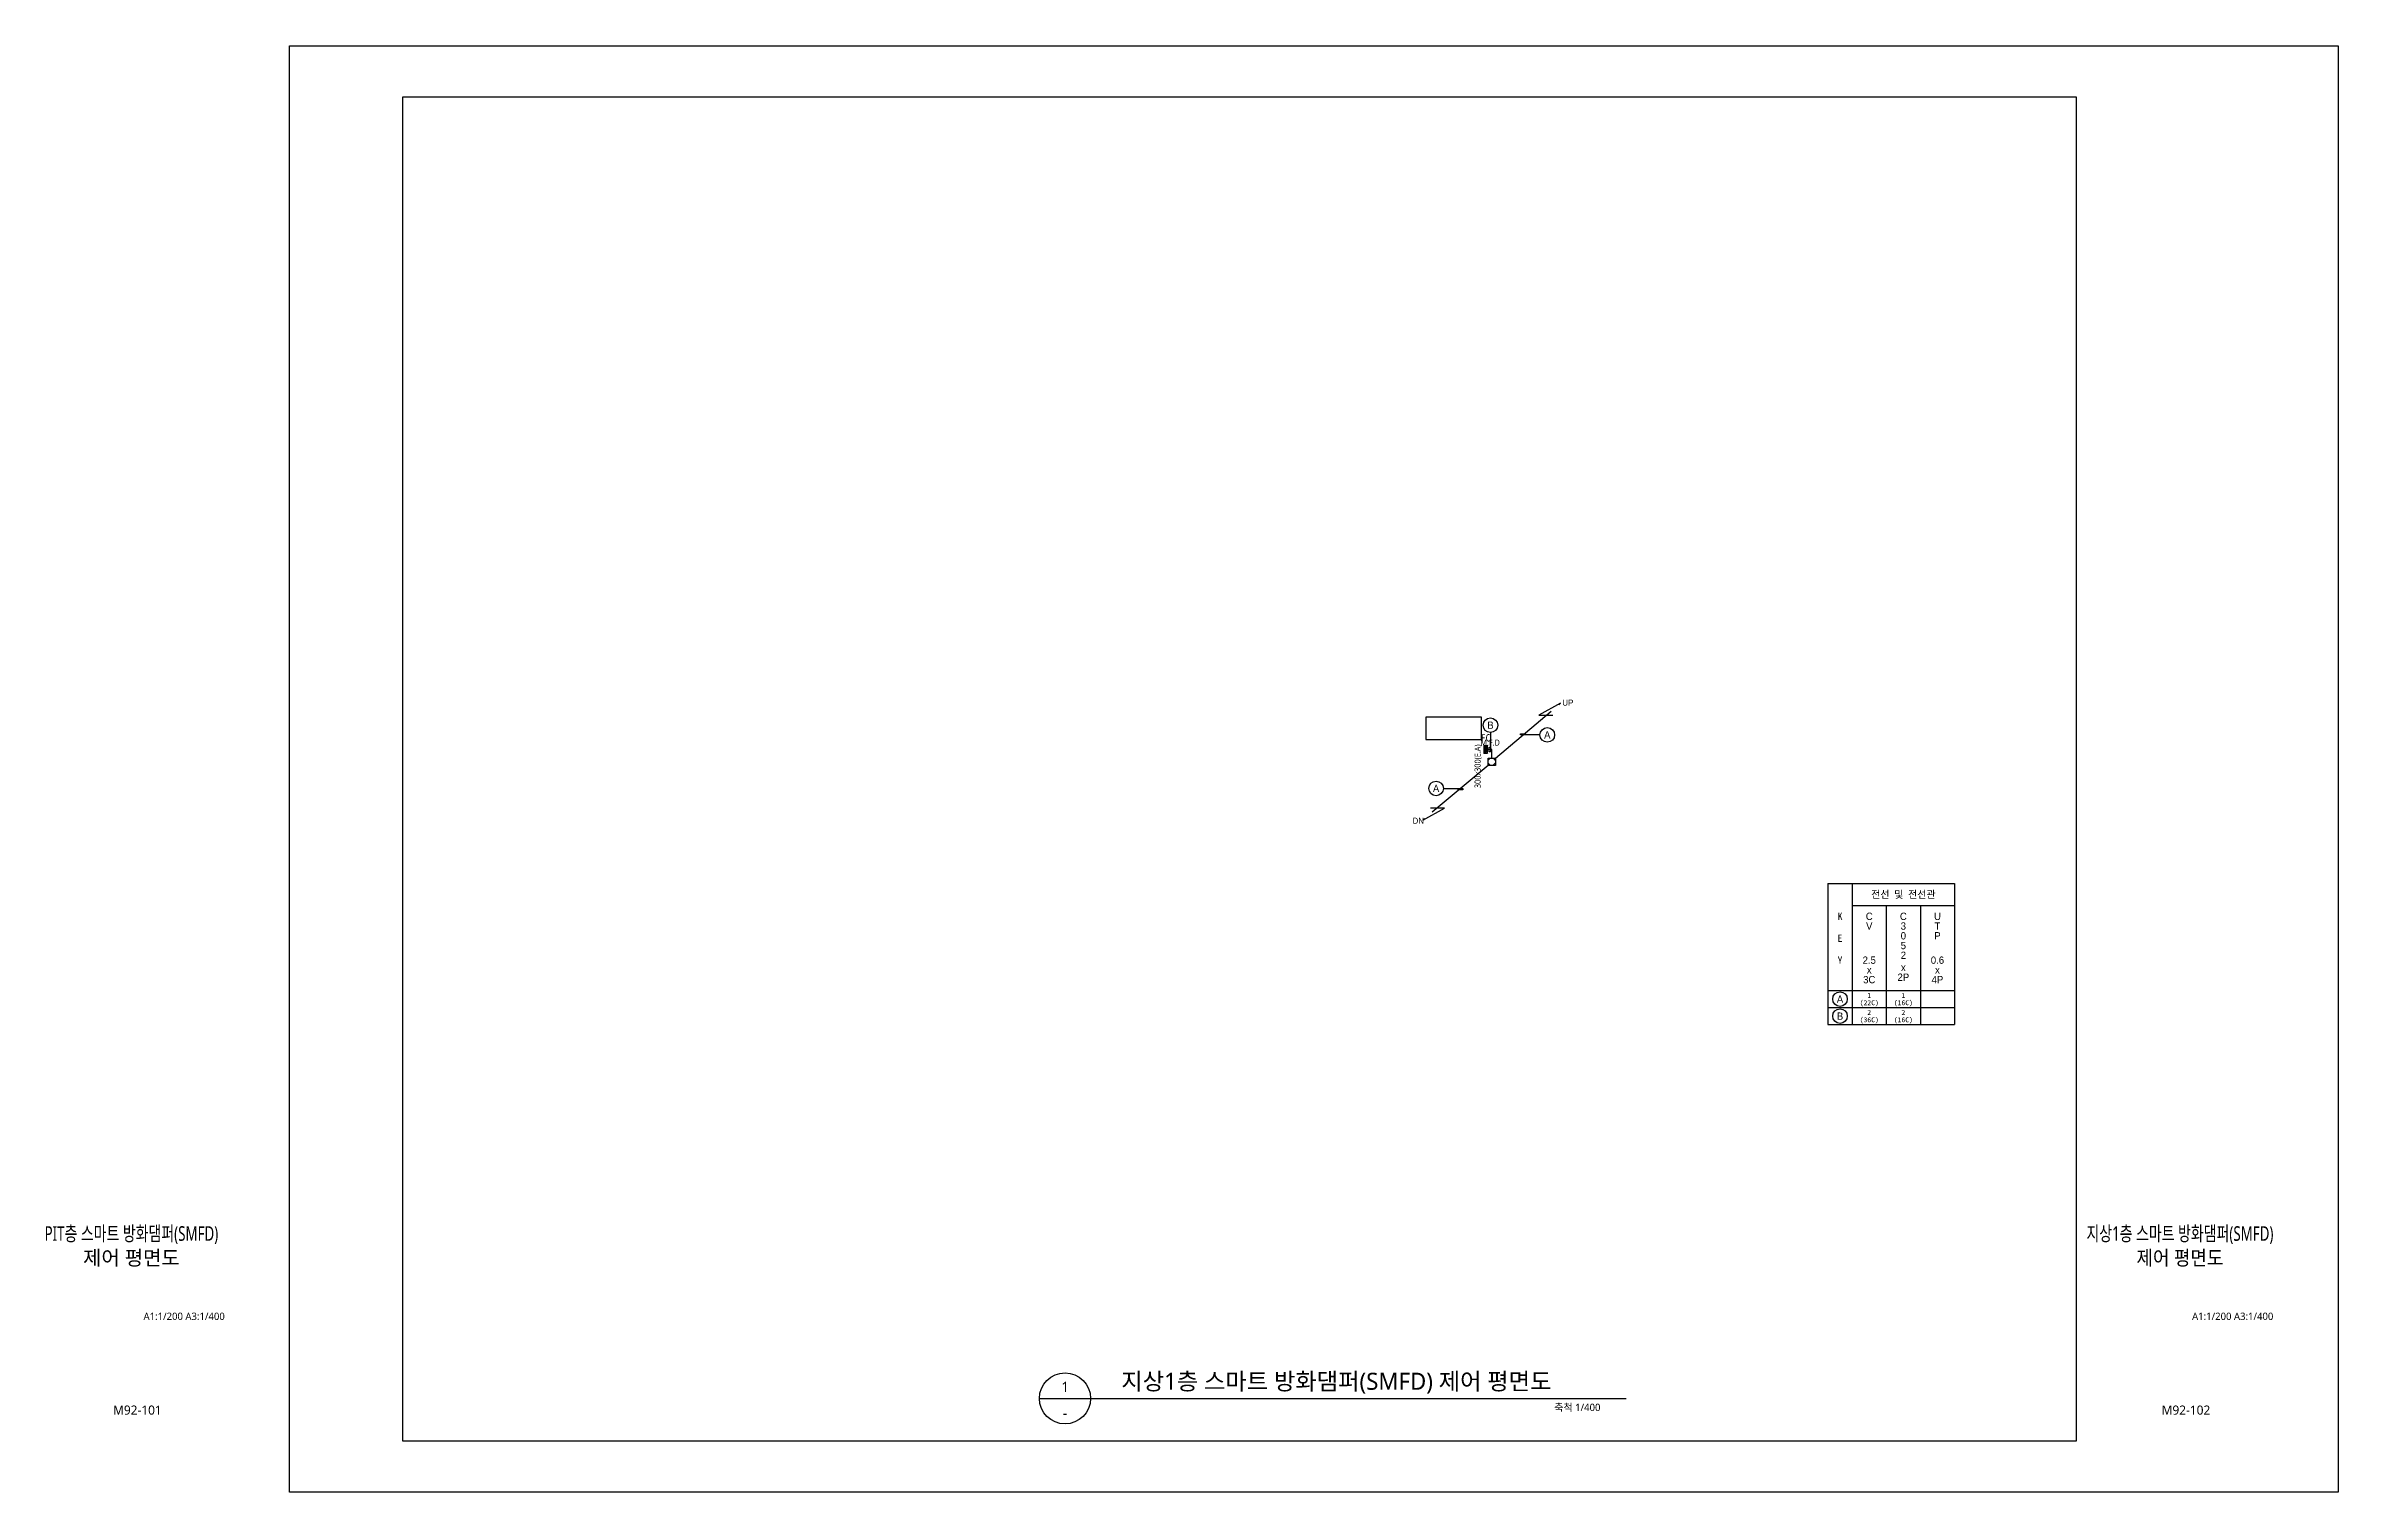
# Model space of a CAD drawing. Header units: millimetres. Extents: x -106634 to 499241, y 0 to 118800.
# Drawn here: x -20015 to 168200, y 0 to 118800 of the extents above; entities that cross this region are included whole.
import ezdxf
from ezdxf.enums import TextEntityAlignment as Align

# ---------------------------------------------------------------- set-up
doc = ezdxf.new("R2010")
doc.units = ezdxf.units.MM
doc.header["$LTSCALE"] = 200
doc.linetypes.add('A', pattern=[17, 15, -2])
doc.layers.get('DEFPOINTS').update_dxf_attribs({"color": 137})
for name, color, linetype in [('1 EA', 3, 'Continuous'), ('1 MFD', 11, 'Continuous'), ('AA-MKXS', 3, 'Continuous'), ('ESC_CTRL', 7, 'Continuous'), ('SEN', 7, 'Continuous'), ('TEXT', 3, 'Continuous'), ('WALL-D', 3, 'Continuous'), ('WIRE', 143, 'A')]:
    doc.layers.add(name, color=color, linetype=linetype)
doc.styles.add('ESC_PL_ANN', font='', dxfattribs={"height": 300})
doc.styles.add('ESC_PL_WIRE', font='', dxfattribs={"height": 250})
doc.styles.add('STYLE1', font='', dxfattribs={"height": 300})
doc.styles.add('SUNJIN', font='malgun.ttf')
doc.styles.add('스타일1', font='malgun.ttf')
doc.styles.get('ESC_PL_ANN').set_extended_font_data('GulimChe')
doc.styles.get('ESC_PL_WIRE').set_extended_font_data('GulimChe')
doc.styles.get('STYLE1').set_extended_font_data('HY울릉도L')

msp = doc.modelspace()

# ---------------------------------------------------------------- texts
at = {"layer": '1 EA', "style": 'SUNJIN', "width": 0.85}
msp.add_text('300x300(E.A)', height=500, rotation=90, dxfattribs=at).set_placement((97541, 59626), align=Align.MIDDLE_CENTER)
at = {"layer": '1 MFD', "style": 'SUNJIN', "width": 0.85}
msp.add_text('M.F.D', height=500, dxfattribs=at).set_placement((98570, 61569), align=Align.MIDDLE_CENTER)
at = {"layer": 'AA-MKXS', "linetype": 'Continuous', "style": '스타일1'}
msp.add_text('지상1층 스마트 방화댐퍼(SMFD) 제어 평면도', height=1400, dxfattribs=at).set_placement((68287, 8409))
msp.add_text('1', height=840, dxfattribs=at).set_placement((63674, 8224), align=Align.CENTER)
at = {"layer": 'AA-MKXS', "style": '스타일1'}
msp.add_text('-', height=840, dxfattribs=at).set_placement((63667, 6499), align=Align.MIDDLE)
at = {"layer": 'AA-MKXS', "linetype": 'Continuous', "style": '스타일1'}
msp.add_text('축척 1/400', height=600, dxfattribs=at).set_placement((107630, 6965), align=Align.MIDDLE_RIGHT)
at = {"layer": 'ESC_CTRL', "style": 'ESC_PL_ANN'}
msp.add_text('FC', height=600, dxfattribs=at).set_placement((98200, 61480), align=Align.BOTTOM_CENTER)
at = {"layer": 'ESC_CTRL', "style": 'ESC_PL_WIRE'}
msp.add_text('전선 및 전선관', height=600, dxfattribs=at).set_placement((132500, 49100), align=Align.MIDDLE_CENTER)
for s, height, p in [('K', 600, (127300, 47000)), ('E', 600, (127300, 45200)), ('Y', 600, (127300, 43400)), ('(22C)', 400, (129700, 40000)), ('2', 400, (129700, 39200)), ('1', 400, (129700, 40600)), ('(16C)', 400, (132500, 40000)), ('2', 400, (132500, 39200)), ('1', 400, (132500, 40600)), ('(36C)', 400, (129700, 38600)), ('(16C)', 400, (132500, 38600))]:
    msp.add_text(s, height=height, dxfattribs=at).set_placement(p, align=Align.CENTER)
at = {"layer": 'TEXT', "color": 3, "style": '스타일1'}
for s, width, p in [('PIT층 스마트 방화댐퍼(SMFD)', 0.7, (-12992, 21245)), ('지상1층 스마트 방화댐퍼(SMFD)', 0.7, (155208, 21245)), ('제어 평면도', 0.9, (155208, 19245))]:
    msp.add_text(s, height=1200, dxfattribs=dict(at, width=width)).set_placement(p, align=Align.MIDDLE_CENTER)
for s, height, p in [('제어 평면도', 1200, (-12992, 19245)), ('A1:1/200 A3:1/400', 600, (-8657, 14446)), ('A1:1/200 A3:1/400', 600, (159543, 14446)), ('M92-101', 750, (-12496, 6741)), ('M92-102', 750, (155704, 6741))]:
    msp.add_text(s, height=height, dxfattribs=at).set_placement(p, align=Align.MIDDLE_CENTER)

# ---------------------------------------------------------------- blocks, each defined once
blk = doc.blocks.new('sheet-line')
at = {"layer": 'DEFPOINTS'}
blk.add_lwpolyline([(168200, -356400), (0, -356400), (0, -237600), (168200, -237600)], close=True, dxfattribs=at)
blk = doc.blocks.new('A$C0C081851')
at = {"layer": 'SEN'}
for p, q in [((2, 0), (0, 4)), ((2, 4), (0, 0)), ((0, 4), (0, 0)), ((2, 4), (0, 4)), ((2, 0), (2, 4)), ((0, 0), (2, 0))]:
    blk.add_line(p, q, dxfattribs=at)
blk = doc.blocks.new('baspro_fc')
at = {"layer": 'SEN', "xscale": 75, "yscale": 75, "zscale": 75, "rotation": 180}
blk.add_blockref('A$C0C081851', (75, 150), dxfattribs=at)
blk = doc.blocks.new('baspro_eps')
at = {"layer": 'SEN'}
blk.add_lwpolyline([(-150, 150), (150, 150), (150, -150), (-150, -150)], close=True, dxfattribs=at)
blk.add_circle((0, 0), 150, dxfattribs=at)
at = {"layer": 'WIRE'}
for p, q in [((150, 150), (2831, 2400)), ((2831, 2400), (1937, 1910)), ((1937, 1910), (2510, 1910)), ((-150, -150), (-2831, -2400)), ((-2831, -2400), (-1937, -1910)), ((-1937, -1910), (-2510, -1910))]:
    blk.add_line(p, q, dxfattribs=at)
at = {"layer": 'SEN', "style": 'STYLE1'}
for s, p in [('UP', (2900, 2300)), ('DN', (-3250, -2550))]:
    blk.add_text(s, height=250, dxfattribs=at).set_placement(p)
blk = doc.blocks.new('baspro_widx2')
at = {"layer": 'SEN'}
for p, q in [((-700, 0), (100, 0)), ((-100, -50), (-100, 0)), ((100, 0), (100, -50)), ((100, -50), (-100, -50))]:
    blk.add_line(p, q, dxfattribs=at)
blk.add_circle((-1000, 0), 300, dxfattribs=at)
at = {"layer": 'SEN', "style": 'STYLE1'}
blk.add_attdef('INDEX_ID', text='', height=300, dxfattribs=at).set_placement((-1000, 0), align=Align.MIDDLE_CENTER)
blk = doc.blocks.new('baspro_widx1')
at = {"layer": 'SEN'}
for p, q in [((-50, 100), (0, 100)), ((-50, -100), (-50, 100)), ((0, 700), (0, -100)), ((0, -100), (-50, -100))]:
    blk.add_line(p, q, dxfattribs=at)
blk.add_circle((0, 1000), 300, dxfattribs=at)
at = {"layer": 'SEN', "style": 'STYLE1'}
blk.add_attdef('INDEX_ID', text='', height=300, dxfattribs=at).set_placement((0, 1000), align=Align.MIDDLE_CENTER)
blk = doc.blocks.new('baspro_widx0')
at = {"layer": 'SEN'}
for p, q in [((-100, 0), (-100, 50)), ((-100, 50), (100, 50)), ((700, 0), (-100, 0)), ((100, 50), (100, 0))]:
    blk.add_line(p, q, dxfattribs=at)
blk.add_circle((1000, 0), 300, dxfattribs=at)
at = {"layer": 'SEN', "style": 'STYLE1'}
blk.add_attdef('INDEX_ID', text='', height=300, dxfattribs=at).set_placement((1000, 0), align=Align.MIDDLE_CENTER)
blk = doc.blocks.new('BASPRO_LL')
at = {"style": 'STYLE1'}
for s, p in [('C', (700, 2900)), ('V', (700, 2500)), ('2.5', (700, 1100)), ('3C', (700, 300)), ('x', (700, 700))]:
    blk.add_text(s, height=300, dxfattribs=at).set_placement(p, align=Align.CENTER)
blk = doc.blocks.new('BASPRO_E')
at = {"style": 'STYLE1'}
for s, p in [('C', (700, 2900)), ('3', (700, 2500)), ('0', (700, 2100)), ('5', (700, 1700)), ('x', (700, 800)), ('2', (700, 1300)), ('2P', (700, 400))]:
    blk.add_text(s, height=300, dxfattribs=at).set_placement(p, align=Align.CENTER)
blk = doc.blocks.new('BASPRO_C')
at = {"style": 'STYLE1'}
for s, p in [('U', (700, 2900)), ('T', (700, 2500)), ('P', (700, 2100)), ('0.6', (700, 1100)), ('4P', (700, 300)), ('x', (700, 700))]:
    blk.add_text(s, height=300, dxfattribs=at).set_placement(p, align=Align.CENTER)
blk = doc.blocks.new('baspro_widx')
blk.add_circle((0, 0), 300)
at = {"style": 'STYLE1'}
blk.add_attdef('INDEX_ID', text='', height=300, dxfattribs=at).set_placement((0, 0), align=Align.MIDDLE_CENTER)

# ---------------------------------------------------------------- linework, layer by layer
at = {"layer": '1 MFD'}
msp.add_lwpolyline([(98129, 61153), (98129, 61254), (98175, 61153), (98222, 61254), (98222, 61153), (98175, 61153), (98245, 61153), (98245, 61254), (98105, 61254), (98105, 61153), (98175, 61153), (98175, 61100), (98245, 61100), (98245, 60800), (98175, 60800), (98175, 60748), (98245, 60748), (98175, 60748), (98175, 60800), (98105, 60800), (98105, 61100), (98175, 61100), (98175, 60800), (98175, 60853), (98140, 60853), (98140, 61048), (98210, 61048), (98210, 60853), (98175, 60853)], dxfattribs=at)
at = {"layer": 'AA-MKXS', "color": 7}
msp.add_line((61566, 7700), (109730, 7700), dxfattribs=at)
msp.add_circle((63667, 7700), 2100, dxfattribs=at)
at = {"layer": 'DEFPOINTS'}
msp.add_lwpolyline([(9300, 114600), (146700, 114600), (146700, 4200), (9300, 4200)], close=True, dxfattribs=at)
msp.add_lwpolyline([(9300, 114600), (146700, 114600), (146700, 4200), (9300, 4200)], close=True, dxfattribs=at)
msp.add_lwpolyline([(97860, 63650), (93300, 63650), (93300, 61825), (97860, 61825), (97860, 63650)], dxfattribs=at)
at = {"layer": 'ESC_CTRL', "color": 4}
for p, q in [((126300, 50000), (136700, 50000)), ((126300, 50000), (126300, 38400)), ((128300, 50000), (128300, 38400)), ((136700, 50000), (136700, 38400)), ((126300, 41200), (136700, 41200)), ((126300, 38400), (136700, 38400))]:
    msp.add_line(p, q, dxfattribs=at)
at = {"layer": 'ESC_CTRL', "color": 7}
for p, q in [((128300, 48200), (136700, 48200)), ((131100, 48200), (131100, 38400)), ((133900, 48200), (133900, 38400))]:
    msp.add_line(p, q, dxfattribs=at)
at = {"layer": 'ESC_CTRL', "color": 8}
for p, q in [((126300, 39800), (136700, 39800)), ((126300, 38400), (136700, 38400))]:
    msp.add_line(p, q, dxfattribs=at)
at = {"layer": 'ESC_CTRL', "color": 143}
msp.add_lwpolyline([(98700, 60300), (98700, 61000), (98350, 61000)], dxfattribs=at)

# ---------------------------------------------------------------- block references
at = {"layer": 'ESC_CTRL', "xscale": 2, "yscale": 2, "zscale": 2}
for name, p in [('baspro_eps', (98700, 60000)), ('baspro_fc', (98200, 61000)), ('BASPRO_LL', (128300, 41200)), ('BASPRO_E', (131100, 41200)), ('BASPRO_C', (133900, 41200))]:
    msp.add_blockref(name, p, dxfattribs=at)
for name, p, values in [('baspro_widx1', (98600, 61000), {'INDEX_ID': 'B'}), ('baspro_widx0', (101264, 62200), {'INDEX_ID': 'A'}), ('baspro_widx2', (96136, 57800), {'INDEX_ID': 'A'}), ('baspro_widx', (127300, 40500), {'INDEX_ID': 'A'}), ('baspro_widx', (127300, 39100), {'INDEX_ID': 'B'})]:
    msp.add_blockref(name, p, dxfattribs=at).add_auto_attribs(values)
at = {"layer": 'WALL-D'}
msp.add_blockref('sheet-line', (0, 356400), dxfattribs=at)
msp.add_blockref('sheet-line', (0, 356400), dxfattribs=at)

msp.set_redraw_order([(e.dxf.handle, doc.entitydb.next_handle()) for e in msp.query("TEXT MTEXT ATTDEF DIMENSION ARC_DIMENSION")])  # texts and dimensions are drawn at this point

doc.saveas('drawing.dxf')
